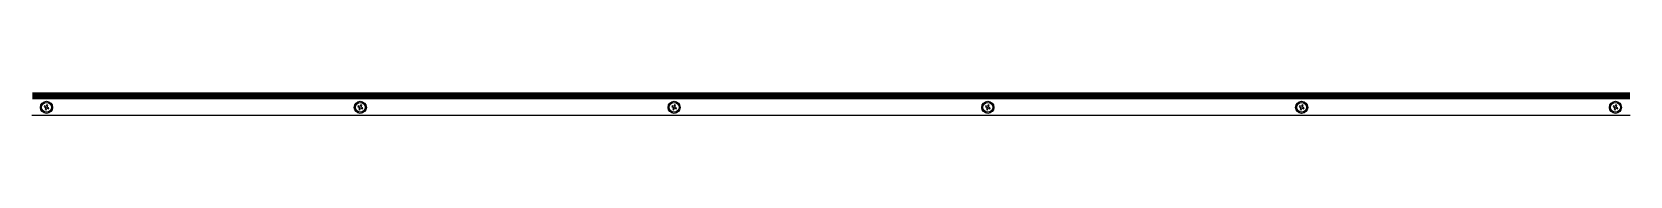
# Model space of a CAD drawing. Header units: inches. Extents: x 0.6 to 61.5, y 0.9 to 41.7.
# Drawn here: x 1.3 to 34.17, y 37.69 to 38.14 of the extents above; entities that cross this region are included whole.
import ezdxf

# ---------------------------------------------------------------- set-up
doc = ezdxf.new("R2010")
doc.units = ezdxf.units.IN
doc.header["$MEASUREMENT"] = 0
doc.layers.add('OBJECT', color=7, linetype='Continuous')

msp = doc.modelspace()

# ---------------------------------------------------------------- linework, layer by layer
at = {"layer": 'OBJECT'}
for p, q in [((1.31, 38.144), (34.164, 38.144)), ((34.164, 38.121), (1.31, 38.121)), ((1.31, 38.113), (34.164, 38.113)), ((34.164, 38.09), (1.31, 38.09)), ((1.31, 38.072), (34.164, 38.072)), ((34.164, 38.049), (1.31, 38.049)), ((1.31, 38.028), (34.164, 38.028)), ((1.558, 37.876), (1.55, 37.856)), ((1.55, 37.856), (1.585, 37.842)), ((1.593, 37.862), (1.558, 37.876)), ((1.585, 37.842), (1.57, 37.806)), ((1.57, 37.806), (1.59, 37.798)), ((1.59, 37.798), (1.605, 37.833)), ((1.608, 37.897), (1.593, 37.862)), ((1.605, 37.833), (1.64, 37.819)), ((1.628, 37.889), (1.608, 37.897)), ((1.613, 37.853), (1.628, 37.889)), ((1.649, 37.839), (1.613, 37.853)), ((1.64, 37.819), (1.649, 37.839)), ((8.012, 37.876), (8.004, 37.856)), ((8.004, 37.856), (8.039, 37.842)), ((8.047, 37.862), (8.012, 37.876)), ((8.039, 37.842), (8.024, 37.806)), ((8.024, 37.806), (8.044, 37.798)), ((8.044, 37.798), (8.059, 37.833)), ((8.062, 37.897), (8.047, 37.862)), ((8.059, 37.833), (8.094, 37.819)), ((8.082, 37.889), (8.062, 37.897)), ((8.067, 37.853), (8.082, 37.889)), ((8.103, 37.839), (8.067, 37.853)), ((8.094, 37.819), (8.103, 37.839)), ((14.466, 37.876), (14.458, 37.856)), ((14.458, 37.856), (14.493, 37.842)), ((14.501, 37.862), (14.466, 37.876)), ((14.493, 37.842), (14.478, 37.806)), ((14.478, 37.806), (14.498, 37.798)), ((14.498, 37.798), (14.513, 37.833)), ((14.516, 37.897), (14.501, 37.862)), ((14.513, 37.833), (14.548, 37.819)), ((14.536, 37.889), (14.516, 37.897)), ((14.521, 37.853), (14.536, 37.889)), ((14.557, 37.839), (14.521, 37.853)), ((14.548, 37.819), (14.557, 37.839)), ((20.92, 37.876), (20.912, 37.856)), ((20.912, 37.856), (20.947, 37.842)), ((20.955, 37.862), (20.92, 37.876)), ((20.947, 37.842), (20.932, 37.806)), ((20.932, 37.806), (20.952, 37.798)), ((20.952, 37.798), (20.967, 37.833)), ((20.97, 37.897), (20.955, 37.862)), ((20.967, 37.833), (21.002, 37.819)), ((20.99, 37.889), (20.97, 37.897)), ((20.975, 37.853), (20.99, 37.889)), ((21.011, 37.839), (20.975, 37.853)), ((21.002, 37.819), (21.011, 37.839)), ((27.374, 37.876), (27.366, 37.856)), ((27.366, 37.856), (27.401, 37.842)), ((27.409, 37.862), (27.374, 37.876)), ((27.401, 37.842), (27.386, 37.806)), ((27.386, 37.806), (27.406, 37.798)), ((27.406, 37.798), (27.421, 37.833)), ((27.424, 37.897), (27.409, 37.862)), ((27.421, 37.833), (27.456, 37.819)), ((27.444, 37.889), (27.424, 37.897)), ((27.429, 37.853), (27.444, 37.889)), ((27.465, 37.839), (27.429, 37.853)), ((27.456, 37.819), (27.465, 37.839)), ((33.828, 37.876), (33.82, 37.856)), ((33.82, 37.856), (33.855, 37.842)), ((33.863, 37.862), (33.828, 37.876)), ((33.855, 37.842), (33.84, 37.806)), ((33.84, 37.806), (33.86, 37.798)), ((33.86, 37.798), (33.875, 37.833)), ((33.878, 37.897), (33.863, 37.862)), ((33.875, 37.833), (33.91, 37.819)), ((33.898, 37.889), (33.878, 37.897)), ((33.883, 37.853), (33.898, 37.889)), ((33.919, 37.839), (33.883, 37.853)), ((33.91, 37.819), (33.919, 37.839)), ((1.299, 37.687), (34.169, 37.687))]:
    msp.add_line(p, q, dxfattribs=at)
for centre, radius in [((1.599, 37.847), 0.124), ((1.599, 37.847), 0.102), ((8.053, 37.847), 0.124), ((8.053, 37.847), 0.102), ((14.507, 37.847), 0.124), ((14.507, 37.847), 0.102), ((20.961, 37.847), 0.124), ((20.961, 37.847), 0.102), ((27.415, 37.847), 0.124), ((27.415, 37.847), 0.102), ((33.869, 37.847), 0.124), ((33.869, 37.847), 0.102)]:
    msp.add_circle(centre, radius, dxfattribs=at)

doc.saveas('drawing.dxf')
